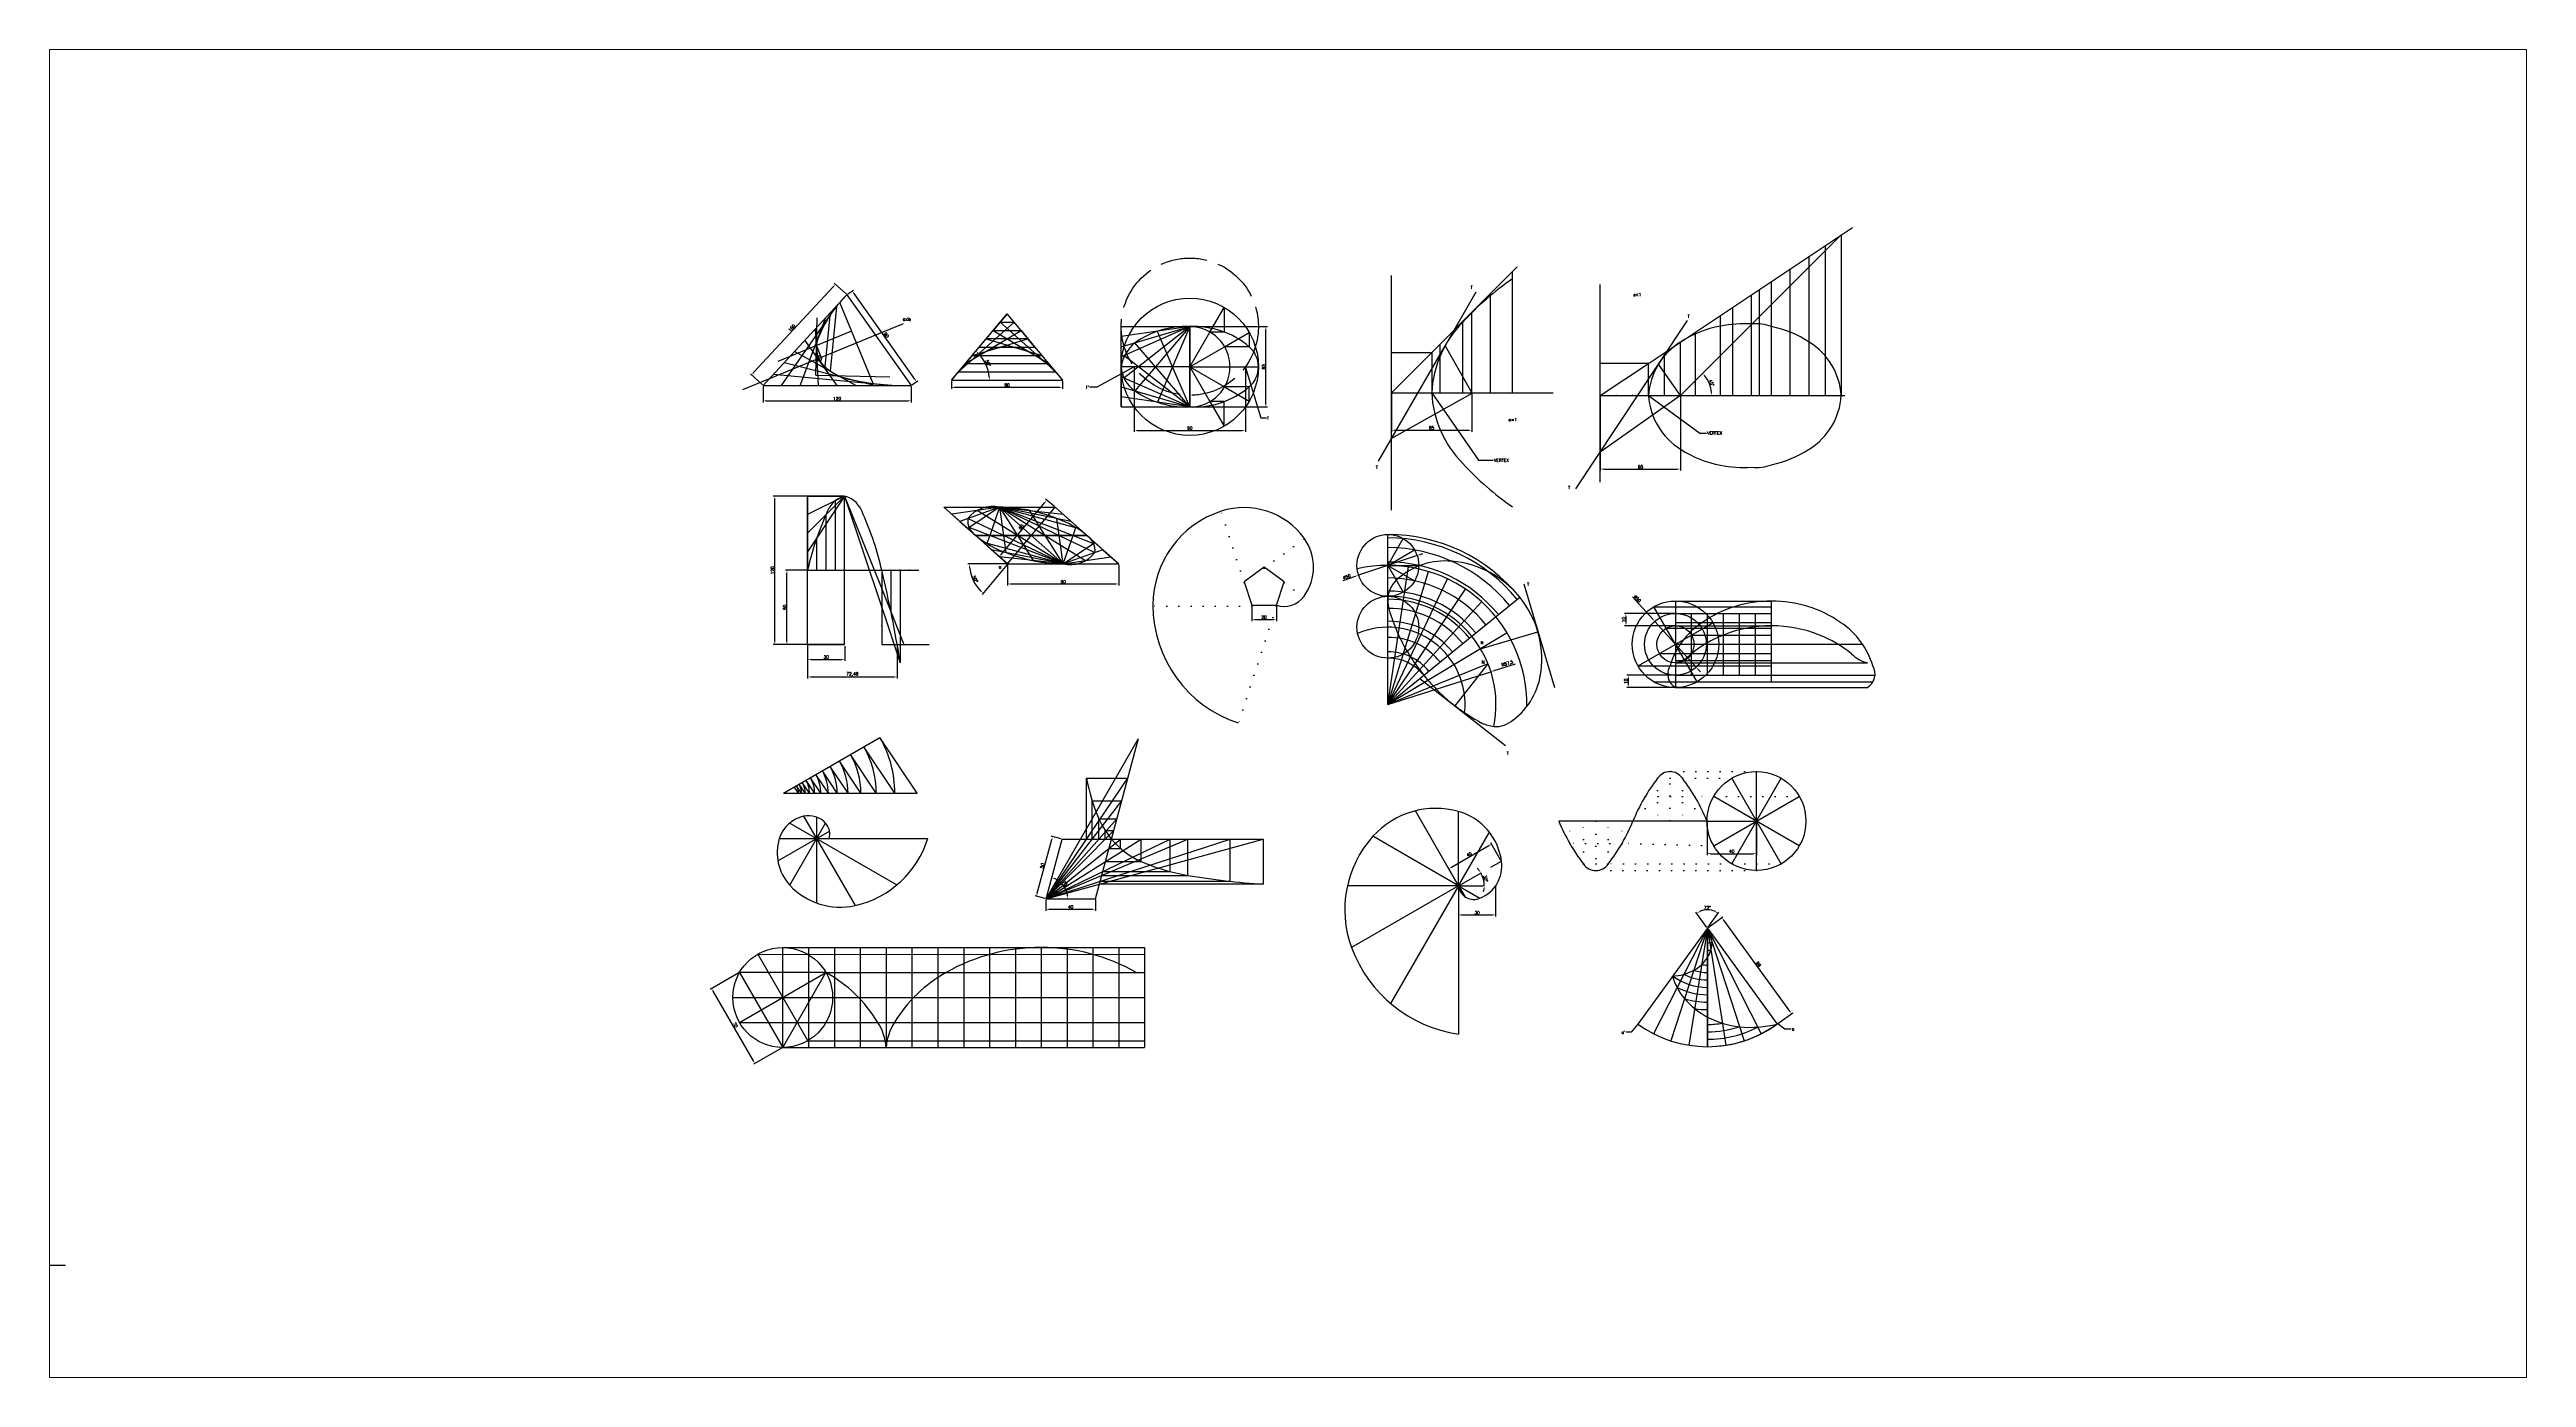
# Paper-space layout 'Layout2' of a CAD drawing. Header units: millimetres. Extents: x -279 to 848, y -127 to 477.
# The model-space entities are those that its viewports show. They can reach past a viewport. Long polylines and large blocks are cut down to what shows.
import ezdxf

# ---------------------------------------------------------------- set-up
doc = ezdxf.new("R2010")
doc.units = ezdxf.units.MM
for name, pattern in [('ACAD_ISO02W100', [15, 12, -3]), ('ACAD_ISO07W100', [3, 0, -3]), ('DASHED2', [9.525, 6.35, -3.175])]:
    doc.linetypes.add(name, pattern=pattern)
doc.styles.get("Standard").update_dxf_attribs({"font": 'txt.shx'})
doc.dimstyles.new('ISO-25', dxfattribs={"dimtxt": 2.5, "dimasz": 2.5, "dimexe": 1.25, "dimexo": 0.625, "dimtad": 1, "dimtxsty": 'Standard', "dimcen": 2.5, "dimadec": 0, "dimazin": 0, "dimtfac": 1, "dimtmove": 0, "dimatfit": 3, "dimfxl": 0, "dimarcsym": 0})

# ---------------------------------------------------------------- blocks, each defined once
blk = doc.blocks.new('*D328')
at = {"color": 0, "lineweight": -2}
for p, q in [((359.3, 755.5), (311.9, 739.6)), ((361.6, 756.3), (364, 757.1)), ((299.4, 735.4), (309.5, 738.8))]:
    blk.add_line(p, q, dxfattribs=at)
at = {"color": 0}
for points in [[(361.5, 756.7), (361.8, 755.9), (359.3, 755.5)], [(309.4, 739.2), (309.6, 738.4), (311.9, 739.6)]]:
    blk.add_solid(points, dxfattribs=at)
at = {"layer": 'Defpoints', "color": 0}
for p in [(359.3, 755.5), (311.9, 739.6)]:
    blk.add_point(p, dxfattribs=at)
at = {"color": 0, "insert": (302.4, 738.4), "char_height": 2.5, "attachment_point": 5, "rotation": 18.5428}
blk.add_mtext('∅50', dxfattribs=at)
blk = doc.blocks.new('*D329')
at = {"color": 0, "lineweight": -2}
for p, q in [((335.6, 635), (419, 661.5)), ((438.5, 667.7), (421.4, 662.3))]:
    blk.add_line(p, q, dxfattribs=at)
at = {"color": 0}
blk.add_solid([(421.2, 662.7), (421.5, 661.9), (419, 661.5)], dxfattribs=at)
at = {"layer": 'Defpoints', "color": 0}
for p in [(419, 661.5), (335.6, 635)]:
    blk.add_point(p, dxfattribs=at)
at = {"color": 0, "insert": (432.3, 667.9), "char_height": 2.5, "attachment_point": 5, "rotation": 17.6078}
blk.add_mtext('R87,5', dxfattribs=at)
blk = doc.blocks.new('*D330')
at = {"color": 0, "lineweight": -2}
for p, q in [((130.3, 907.6), (130.3, 855.5)), ((220.3, 907.6), (220.3, 855.5)), ((132.8, 856.7), (217.8, 856.7))]:
    blk.add_line(p, q, dxfattribs=at)
at = {"color": 0}
for points in [[(132.8, 857.1), (132.8, 856.3), (130.3, 856.7)], [(217.8, 857.1), (217.8, 856.3), (220.3, 856.7)]]:
    blk.add_solid(points, dxfattribs=at)
at = {"layer": 'Defpoints', "color": 0}
for p in [(130.3, 908.2), (220.3, 908.2), (220.3, 856.7)]:
    blk.add_point(p, dxfattribs=at)
at = {"color": 0, "insert": (175.3, 858.6), "char_height": 2.5, "attachment_point": 5}
blk.add_mtext('90', dxfattribs=at)
blk = doc.blocks.new('*D331')
at = {"color": 0, "lineweight": -2}
for p, q in [((22.6, 756.3), (58, 798.4)), ((65.9, 795.1), (58.6, 801.1)), ((27.3, 749.1), (20.1, 755.2))]:
    blk.add_line(p, q, dxfattribs=at)
at = {"color": 0}
for points in [[(57.7, 798.7), (58.3, 798.2), (59.6, 800.3)], [(22.3, 756.6), (22.9, 756), (21, 754.4)]]:
    blk.add_solid(points, dxfattribs=at)
at = {"layer": 'Defpoints', "color": 0}
for p in [(59.6, 800.3), (66.4, 794.7), (27.8, 748.7)]:
    blk.add_point(p, dxfattribs=at)
at = {"color": 0, "insert": (38.9, 778.6), "char_height": 2.5, "attachment_point": 5, "rotation": 50}
blk.add_mtext('60', dxfattribs=at)
blk = doc.blocks.new('*D332')
at = {"color": 0, "lineweight": -2}
for p, q in [((27.8, 748.1), (27.8, 731.2)), ((117.8, 748.1), (117.8, 731.2)), ((30.3, 732.5), (115.3, 732.5))]:
    blk.add_line(p, q, dxfattribs=at)
at = {"color": 0}
for points in [[(30.3, 732.9), (30.3, 732), (27.8, 732.5)], [(115.3, 732.9), (115.3, 732), (117.8, 732.5)]]:
    blk.add_solid(points, dxfattribs=at)
at = {"layer": 'Defpoints', "color": 0}
for p in [(27.8, 748.7), (117.8, 748.7), (117.8, 732.5)]:
    blk.add_point(p, dxfattribs=at)
at = {"color": 0, "insert": (72.8, 734.3), "char_height": 2.5, "attachment_point": 5}
blk.add_mtext('90', dxfattribs=at)
blk = doc.blocks.new('*D333')
at = {"color": 0, "lineweight": -2}
for p, q in [((27.2, 748.7), (-4.3, 748.7)), ((27.4, 748.2), (7.2, 724.1))]:
    blk.add_line(p, q, dxfattribs=at)
blk.add_arc((27.8, 748.7), 30.8, 184.6525, 225.3475, dxfattribs=at)
at = {"color": 0}
for points in [[(-3.3, 746.2), (-2.5, 746.2), (-3, 748.7)], [(6.4, 727.1), (5.9, 726.5), (8, 725.1)]]:
    blk.add_solid(points, dxfattribs=at)
at = {"layer": 'Defpoints', "color": 0}
for p in [(66.4, 794.7), (27.8, 748.7), (27.8, 748.7), (117.8, 748.7), (-1.7, 739.9)]:
    blk.add_point(p, dxfattribs=at)
at = {"color": 0, "insert": (1.6, 736.5), "char_height": 2.5, "attachment_point": 5, "rotation": 295}
blk.add_mtext('50°', dxfattribs=at)
blk = doc.blocks.new('*D334')
at = {"color": 0, "lineweight": -2}
for p, q in [((-134.6, 743.6), (-152, 743.6)), ((-150.7, 686.1), (-150.7, 741.1)), ((-134.6, 683.6), (-152, 683.6))]:
    blk.add_line(p, q, dxfattribs=at)
at = {"color": 0}
for points in [[(-151.2, 741.1), (-150.3, 741.1), (-150.7, 743.6)], [(-151.2, 686.1), (-150.3, 686.1), (-150.7, 683.6)]]:
    blk.add_solid(points, dxfattribs=at)
at = {"layer": 'Defpoints', "color": 0}
for p in [(-150.7, 743.6), (-134, 743.6), (-134, 683.6)]:
    blk.add_point(p, dxfattribs=at)
at = {"color": 0, "insert": (-152.6, 713.6), "char_height": 2.5, "attachment_point": 5, "rotation": 90}
blk.add_mtext('60', dxfattribs=at)
blk = doc.blocks.new('*D335')
at = {"color": 0, "lineweight": -2}
for p, q in [((-104.6, 803.6), (-161.8, 803.6)), ((-160.5, 686.1), (-160.5, 801.1)), ((-104.6, 683.6), (-161.8, 683.6))]:
    blk.add_line(p, q, dxfattribs=at)
at = {"color": 0}
for points in [[(-161, 801.1), (-160.1, 801.1), (-160.5, 803.6)], [(-161, 686.1), (-160.1, 686.1), (-160.5, 683.6)]]:
    blk.add_solid(points, dxfattribs=at)
at = {"layer": 'Defpoints', "color": 0}
for p in [(-160.5, 803.6), (-104, 803.6), (-104, 683.6)]:
    blk.add_point(p, dxfattribs=at)
at = {"color": 0, "insert": (-162.4, 743.6), "char_height": 2.5, "attachment_point": 5, "rotation": 90}
blk.add_mtext('120', dxfattribs=at)
blk = doc.blocks.new('*D336')
at = {"color": 0, "lineweight": -2}
for p, q in [((-134, 682.3), (-134, 670.3)), ((-104, 682.3), (-104, 670.3)), ((-131.5, 671.5), (-106.5, 671.5))]:
    blk.add_line(p, q, dxfattribs=at)
at = {"color": 0}
for points in [[(-131.5, 672), (-131.5, 671.1), (-134, 671.5)], [(-106.5, 672), (-106.5, 671.1), (-104, 671.5)]]:
    blk.add_solid(points, dxfattribs=at)
at = {"layer": 'Defpoints', "color": 0}
for p in [(-134, 683), (-104, 683), (-104, 671.5)]:
    blk.add_point(p, dxfattribs=at)
at = {"color": 0, "insert": (-119, 673.4), "char_height": 2.5, "attachment_point": 5}
blk.add_mtext('30', dxfattribs=at)
blk = doc.blocks.new('*D337')
at = {"color": 0, "lineweight": -2}
for p, q in [((-134, 683), (-134, 656.1)), ((-61.5, 683), (-61.5, 656.1)), ((-131.5, 657.3), (-64, 657.3))]:
    blk.add_line(p, q, dxfattribs=at)
at = {"color": 0}
for points in [[(-131.5, 657.7), (-131.5, 656.9), (-134, 657.3)], [(-64, 657.7), (-64, 656.9), (-61.5, 657.3)]]:
    blk.add_solid(points, dxfattribs=at)
at = {"layer": 'Defpoints', "color": 0}
for p in [(-134, 683.6), (-61.5, 683.6), (-61.5, 657.3)]:
    blk.add_point(p, dxfattribs=at)
at = {"color": 0, "insert": (-97.8, 659.4), "char_height": 2.5, "attachment_point": 5}
blk.add_mtext('72,48', dxfattribs=at)
blk = doc.blocks.new('*D338')
at = {"color": 0, "lineweight": -2}
for p, q in [((225.4, 714.6), (225.4, 702.5)), ((227.9, 703.7), (242.9, 703.7)), ((245.4, 714.6), (245.4, 702.5))]:
    blk.add_line(p, q, dxfattribs=at)
at = {"color": 0}
for points in [[(227.9, 704.1), (227.9, 703.3), (225.4, 703.7)], [(242.9, 704.1), (242.9, 703.3), (245.4, 703.7)]]:
    blk.add_solid(points, dxfattribs=at)
at = {"layer": 'Defpoints', "color": 0}
for p in [(225.4, 715.3), (245.4, 715.3), (245.4, 703.7)]:
    blk.add_point(p, dxfattribs=at)
at = {"color": 0, "insert": (235.4, 705.6), "char_height": 2.5, "attachment_point": 5}
blk.add_mtext('20', dxfattribs=at)
blk = doc.blocks.new('*D339')
at = {"color": 0, "lineweight": -2}
for p, q in [((-17.6, 896.7), (-17.6, 890.3)), ((-15.1, 891.6), (69.9, 891.6)), ((72.4, 896.7), (72.4, 890.3))]:
    blk.add_line(p, q, dxfattribs=at)
at = {"color": 0}
for points in [[(-15.1, 892), (-15.1, 891.1), (-17.6, 891.6)], [(69.9, 892), (69.9, 891.1), (72.4, 891.6)]]:
    blk.add_solid(points, dxfattribs=at)
at = {"layer": 'Defpoints', "color": 0}
for p in [(-17.6, 897.3), (72.4, 897.3), (72.4, 891.6)]:
    blk.add_point(p, dxfattribs=at)
at = {"color": 0, "insert": (27.4, 893.4), "char_height": 2.5, "attachment_point": 5}
blk.add_mtext('90', dxfattribs=at)
blk = doc.blocks.new('*D340')
at = {"color": 0, "lineweight": -2}
blk.add_arc((-17.6, 897.3), 30.7, 4.6607, 45.3393, dxfattribs=at)
at = {"color": 0}
for points in [[(3.8, 918.9), (4.3, 919.5), (2.2, 920.9)], [(13.5, 899.9), (12.7, 899.8), (13.2, 897.3)]]:
    blk.add_solid(points, dxfattribs=at)
at = {"layer": 'Defpoints', "color": 0}
for p in [(4.9, 924.2), (-6.3, 910.8), (11.9, 906.2), (-17.6, 897.3), (72.4, 897.3)]:
    blk.add_point(p, dxfattribs=at)
at = {"color": 0, "insert": (12, 911.1), "char_height": 2.5, "attachment_point": 5, "rotation": 295}
blk.add_mtext('50°', dxfattribs=at)
blk = doc.blocks.new('*D341')
at = {"color": 0, "lineweight": -2}
for p, q in [((-177.7, 903.5), (-113.1, 973.2)), ((-102.6, 966.9), (-112.4, 975.9)), ((-170.6, 893.5), (-180.3, 902.5))]:
    blk.add_line(p, q, dxfattribs=at)
at = {"color": 0}
for points in [[(-113.4, 973.5), (-112.8, 972.9), (-111.4, 975.1)], [(-178, 903.8), (-177.3, 903.2), (-179.4, 901.7)]]:
    blk.add_solid(points, dxfattribs=at)
at = {"layer": 'Defpoints', "color": 0}
for p in [(-111.4, 975.1), (-102.2, 966.5), (-170.1, 893.1)]:
    blk.add_point(p, dxfattribs=at)
at = {"color": 0, "insert": (-146.8, 939.6), "char_height": 2.5, "attachment_point": 5, "rotation": 47.2214}
blk.add_mtext('100', dxfattribs=at)
blk = doc.blocks.new('*D342')
at = {"color": 0, "lineweight": -2}
for p, q in [((-170.1, 892.5), (-170.1, 879.4)), ((-50.1, 892.5), (-50.1, 879.4)), ((-167.6, 880.7), (-52.6, 880.7))]:
    blk.add_line(p, q, dxfattribs=at)
at = {"color": 0}
for points in [[(-167.6, 881.1), (-167.6, 880.2), (-170.1, 880.7)], [(-52.6, 881.1), (-52.6, 880.2), (-50.1, 880.7)]]:
    blk.add_solid(points, dxfattribs=at)
at = {"layer": 'Defpoints', "color": 0}
for p in [(-170.1, 893.1), (-50.1, 893.1), (-50.1, 880.7)]:
    blk.add_point(p, dxfattribs=at)
at = {"color": 0, "insert": (-110.1, 882.5), "char_height": 2.5, "attachment_point": 5}
blk.add_mtext('120', dxfattribs=at)
blk = doc.blocks.new('*D343')
at = {"color": 0, "lineweight": -2}
for p, q in [((-101.7, 966.9), (-96.9, 970.3)), ((-47.2, 898.2), (-96.4, 967.5)), ((-49.6, 893.5), (-44.8, 896.9))]:
    blk.add_line(p, q, dxfattribs=at)
at = {"color": 0}
for points in [[(-96.1, 967.7), (-96.8, 967.3), (-97.9, 969.5)], [(-46.9, 898.4), (-47.6, 897.9), (-45.8, 896.1)]]:
    blk.add_solid(points, dxfattribs=at)
at = {"layer": 'Defpoints', "color": 0}
for p in [(-102.2, 966.5), (-97.9, 969.5), (-50.1, 893.1)]:
    blk.add_point(p, dxfattribs=at)
at = {"color": 0, "insert": (-70.3, 933.9), "char_height": 2.5, "attachment_point": 5, "rotation": 305.3594}
blk.add_mtext('90', dxfattribs=at)
blk = doc.blocks.new('*D344')
at = {"color": 0, "lineweight": -2}
for p, q in [((175.9, 940.7), (238.1, 940.7)), ((236.8, 878.2), (236.8, 938.2)), ((175.9, 875.7), (238.1, 875.7))]:
    blk.add_line(p, q, dxfattribs=at)
at = {"color": 0}
for points in [[(236.4, 938.2), (237.3, 938.2), (236.8, 940.7)], [(236.4, 878.2), (237.3, 878.2), (236.8, 875.7)]]:
    blk.add_solid(points, dxfattribs=at)
at = {"layer": 'Defpoints', "color": 0}
for p in [(175.3, 940.7), (236.8, 940.7), (175.3, 875.7)]:
    blk.add_point(p, dxfattribs=at)
at = {"color": 0, "insert": (235, 908.2), "char_height": 2.5, "attachment_point": 5, "rotation": 90}
blk.add_mtext('65', dxfattribs=at)
blk = doc.blocks.new('*D347')
at = {"color": 0, "lineweight": -2}
for p, q in [((567.7, 658.7), (528.9, 658.7)), ((567.7, 648.7), (528.9, 648.7)), ((530.1, 656.2), (530.1, 651.2))]:
    blk.add_line(p, q, dxfattribs=at)
at = {"color": 0}
for points in [[(529.7, 656.2), (530.5, 656.2), (530.1, 658.7)], [(529.7, 651.2), (530.5, 651.2), (530.1, 648.7)]]:
    blk.add_solid(points, dxfattribs=at)
at = {"layer": 'Defpoints', "color": 0}
for p in [(530.1, 648.7), (568.3, 658.7), (568.3, 648.7)]:
    blk.add_point(p, dxfattribs=at)
at = {"color": 0, "insert": (528.2, 653.7), "char_height": 2.5, "attachment_point": 5, "rotation": 90}
blk.add_mtext('10', dxfattribs=at)
blk = doc.blocks.new('*D348')
at = {"color": 0, "lineweight": -2}
for p, q in [((533.6, 722), (549.9, 704.1)), ((585.1, 665.2), (551.6, 702.2)), ((586.8, 663.3), (588.5, 661.4))]:
    blk.add_line(p, q, dxfattribs=at)
at = {"color": 0}
for points in [[(550.2, 704.3), (549.6, 703.8), (551.6, 702.2)], [(587.1, 663.6), (586.5, 663), (585.1, 665.2)]]:
    blk.add_solid(points, dxfattribs=at)
at = {"layer": 'Defpoints', "color": 0}
for p in [(551.6, 702.2), (585.1, 665.2)]:
    blk.add_point(p, dxfattribs=at)
at = {"color": 0, "insert": (537.5, 720.5), "char_height": 2.5, "attachment_point": 5, "rotation": 312.171}
blk.add_mtext('∅50', dxfattribs=at)
blk = doc.blocks.new('*D349')
at = {"color": 0, "lineweight": -2}
for p, q in [((567.7, 708.7), (527, 708.7)), ((528.2, 706.2), (528.2, 701.2)), ((567.7, 698.7), (527, 698.7))]:
    blk.add_line(p, q, dxfattribs=at)
at = {"color": 0}
for points in [[(527.8, 706.2), (528.6, 706.2), (528.2, 708.7)], [(527.8, 701.2), (528.6, 701.2), (528.2, 698.7)]]:
    blk.add_solid(points, dxfattribs=at)
at = {"layer": 'Defpoints', "color": 0}
for p in [(568.3, 708.7), (528.2, 698.7), (568.3, 698.7)]:
    blk.add_point(p, dxfattribs=at)
at = {"color": 0, "insert": (526.4, 703.7), "char_height": 2.5, "attachment_point": 5, "rotation": 90}
blk.add_mtext('10', dxfattribs=at)
blk = doc.blocks.new('*D366')
at = {"color": 0, "lineweight": -2}
for p, q in [((338.5, 886.5), (338.5, 855.7)), ((403.5, 886.5), (403.5, 855.7)), ((341, 856.9), (401, 856.9))]:
    blk.add_line(p, q, dxfattribs=at)
at = {"color": 0}
for points in [[(341, 857.3), (341, 856.5), (338.5, 856.9)], [(401, 857.3), (401, 856.5), (403.5, 856.9)]]:
    blk.add_solid(points, dxfattribs=at)
at = {"layer": 'Defpoints', "color": 0}
for p in [(338.5, 887.2), (403.5, 887.2), (403.5, 856.9)]:
    blk.add_point(p, dxfattribs=at)
at = {"color": 0, "insert": (371, 858.8), "char_height": 2.5, "attachment_point": 5}
blk.add_mtext('65', dxfattribs=at)
blk = doc.blocks.new('*D367')
at = {"color": 0, "lineweight": -2}
for p, q in [((507.5, 884.3), (507.5, 824.3)), ((572.5, 884.3), (572.5, 824.3)), ((510, 825.5), (570, 825.5))]:
    blk.add_line(p, q, dxfattribs=at)
at = {"color": 0}
for points in [[(510, 825.9), (510, 825.1), (507.5, 825.5)], [(570, 825.9), (570, 825.1), (572.5, 825.5)]]:
    blk.add_solid(points, dxfattribs=at)
at = {"layer": 'Defpoints', "color": 0}
for p in [(507.5, 884.9), (572.5, 884.9), (572.5, 825.5)]:
    blk.add_point(p, dxfattribs=at)
at = {"color": 0, "insert": (540, 827.4), "char_height": 2.5, "attachment_point": 5}
blk.add_mtext('65', dxfattribs=at)
blk = doc.blocks.new('*D368')
at = {"color": 0, "lineweight": -2}
blk.add_arc((572.5, 884.9), 25.2, 5.6817, 39.3183, dxfattribs=at)
at = {"color": 0}
for points in [[(591.7, 900.6), (592.3, 901.2), (590.3, 902.7)], [(598, 887.4), (597.2, 887.4), (597.7, 884.9)]]:
    blk.add_solid(points, dxfattribs=at)
at = {"layer": 'Defpoints', "color": 0}
for p in [(702.5, 1014.9), (572.5, 884.9), (572.5, 884.9), (596.8, 891.4), (705.4, 884.9)]:
    blk.add_point(p, dxfattribs=at)
at = {"color": 0, "insert": (597.5, 895.3), "char_height": 2.5, "attachment_point": 5, "rotation": 292.5}
blk.add_mtext('45°', dxfattribs=at)
blk = doc.blocks.new('*D371')
at = {"color": 0, "lineweight": -2}
for p, q in [((-189.7, 417.9), (-212.8, 404.5)), ((-177.9, 346.7), (-210.5, 403)), ((-154.7, 357.2), (-177.8, 343.9))]:
    blk.add_line(p, q, dxfattribs=at)
at = {"color": 0}
for points in [[(-210.1, 403.2), (-210.8, 402.8), (-211.7, 405.2)], [(-177.6, 346.9), (-178.3, 346.5), (-176.7, 344.5)]]:
    blk.add_solid(points, dxfattribs=at)
at = {"layer": 'Defpoints', "color": 0}
for p in [(-211.7, 405.2), (-189.2, 418.2), (-154.1, 357.6)]:
    blk.add_point(p, dxfattribs=at)
at = {"color": 0, "insert": (-192.6, 375.8), "char_height": 2.5, "attachment_point": 5, "rotation": 300.007}
blk.add_mtext('70', dxfattribs=at)
blk = doc.blocks.new('*D375')
at = {"color": 0, "lineweight": -2}
for p, q in [((593.8, 454.7), (584.8, 467)), ((594.6, 454.7), (603.5, 467))]:
    blk.add_line(p, q, dxfattribs=at)
blk.add_arc((594.2, 454.2), 14.7, 63.7831, 116.2169, dxfattribs=at)
at = {"color": 0}
for points in [[(587.9, 467), (587.5, 467.7), (585.6, 466)], [(600.9, 467.7), (600.5, 467), (602.8, 466)]]:
    blk.add_solid(points, dxfattribs=at)
at = {"layer": 'Defpoints', "color": 0}
for p in [(597.2, 468.5), (594.2, 454.2), (594.2, 454.2), (537.8, 376.5), (650.6, 376.5)]:
    blk.add_point(p, dxfattribs=at)
at = {"color": 0, "insert": (594.2, 470.7), "char_height": 2.5, "attachment_point": 5}
blk.add_mtext('72°', dxfattribs=at)
blk = doc.blocks.new('*D376')
at = {"color": 0, "lineweight": -2}
for p, q in [((594.7, 454.5), (606.8, 463.3)), ((607.3, 460.6), (660.7, 386.9)), ((651.1, 376.9), (663.2, 385.6))]:
    blk.add_line(p, q, dxfattribs=at)
at = {"color": 0}
for points in [[(607.6, 460.8), (606.9, 460.3), (605.8, 462.6)], [(661.1, 387.2), (660.4, 386.7), (662.2, 384.9)]]:
    blk.add_solid(points, dxfattribs=at)
at = {"layer": 'Defpoints', "color": 0}
for p in [(594.2, 454.2), (662.2, 384.9), (650.6, 376.5)]:
    blk.add_point(p, dxfattribs=at)
at = {"color": 0, "insert": (635.5, 424.8), "char_height": 2.5, "attachment_point": 5, "rotation": 306}
blk.add_mtext('96', dxfattribs=at)
blk = doc.blocks.new('*D379')
at = {"color": 0, "lineweight": -2}
for p, q in [((593.9, 540), (593.9, 513)), ((633.9, 540), (633.9, 513)), ((596.4, 514.3), (631.4, 514.3))]:
    blk.add_line(p, q, dxfattribs=at)
at = {"color": 0}
for points in [[(596.4, 514.7), (596.4, 513.9), (593.9, 514.3)], [(631.4, 514.7), (631.4, 513.9), (633.9, 514.3)]]:
    blk.add_solid(points, dxfattribs=at)
at = {"layer": 'Defpoints', "color": 0}
for p in [(593.9, 540.7), (633.9, 540.7), (633.9, 514.3)]:
    blk.add_point(p, dxfattribs=at)
at = {"color": 0, "insert": (613.9, 516.2), "char_height": 2.5, "attachment_point": 5}
blk.add_mtext('40', dxfattribs=at)
blk = doc.blocks.new('*D384')
at = {"color": 0, "lineweight": -2}
for p, q in [((427.1, 508.9), (418.9, 523.2)), ((392.5, 488.9), (384.3, 503.2)), ((387, 503.3), (417.4, 520.8))]:
    blk.add_line(p, q, dxfattribs=at)
at = {"color": 0}
for points in [[(417.1, 521.2), (417.6, 520.5), (419.5, 522.1)], [(386.8, 503.7), (387.3, 503), (384.9, 502.1)]]:
    blk.add_solid(points, dxfattribs=at)
at = {"layer": 'Defpoints', "color": 0}
for p in [(419.5, 522.1), (427.5, 508.3), (392.8, 488.3)]:
    blk.add_point(p, dxfattribs=at)
at = {"color": 0, "insert": (401.3, 513.7), "char_height": 2.5, "attachment_point": 5, "rotation": 30}
blk.add_mtext('40', dxfattribs=at)
blk = doc.blocks.new('*D385')
at = {"color": 0, "lineweight": -2}
for p, q in [((392.8, 487.7), (392.8, 463.5)), ((422.8, 487.7), (422.8, 463.5)), ((395.3, 464.8), (420.3, 464.8))]:
    blk.add_line(p, q, dxfattribs=at)
at = {"color": 0}
for points in [[(395.3, 465.2), (395.3, 464.3), (392.8, 464.8)], [(420.3, 465.2), (420.3, 464.3), (422.8, 464.8)]]:
    blk.add_solid(points, dxfattribs=at)
at = {"layer": 'Defpoints', "color": 0}
for p in [(392.8, 488.3), (422.8, 488.3), (422.8, 464.8)]:
    blk.add_point(p, dxfattribs=at)
at = {"color": 0, "insert": (407.8, 466.6), "char_height": 2.5, "attachment_point": 5}
blk.add_mtext('30', dxfattribs=at)
blk = doc.blocks.new('*D386')
at = {"color": 0, "lineweight": -2}
for start, end in [(36.8961, 43.7923), (0, 30), (346.2077, 353.1039)]:
    blk.add_arc((392.8, 488.3), 20.8, start, end, dxfattribs=at)
at = {"color": 0}
for points in [[(409.8, 501), (409.1, 500.6), (410.8, 498.7)], [(413, 485.9), (413.9, 485.8), (413.6, 488.3)]]:
    blk.add_solid(points, dxfattribs=at)
at = {"layer": 'Defpoints', "color": 0}
for p in [(427.5, 508.3), (392.8, 488.3), (392.8, 488.3), (413.3, 491.9), (422.8, 488.3)]:
    blk.add_point(p, dxfattribs=at)
at = {"color": 0, "insert": (414.7, 494.2), "char_height": 2.5, "attachment_point": 5, "rotation": 285}
blk.add_mtext('30°', dxfattribs=at)
blk = doc.blocks.new('*D391')
at = {"color": 0, "lineweight": -2}
blk.add_arc((58.9, 477.8), 17.7, 8.0983, 66.9017, dxfattribs=at)
at = {"color": 0}
for points in [[(65.7, 493.7), (66, 494.5), (63.5, 494.9)], [(76.9, 480.3), (76, 480.3), (76.6, 477.8)]]:
    blk.add_solid(points, dxfattribs=at)
at = {"layer": 'Defpoints', "color": 0}
for p in [(71.9, 526.1), (75, 485.3), (58.9, 477.8), (58.9, 477.8), (98.9, 477.8)]:
    blk.add_point(p, dxfattribs=at)
at = {"color": 0, "insert": (74.5, 489.7), "char_height": 2.5, "attachment_point": 5, "rotation": 307.5}
blk.add_mtext('75°', dxfattribs=at)
blk = doc.blocks.new('*D392')
at = {"color": 0, "lineweight": -2}
for p, q in [((58.9, 477.2), (58.9, 468.1)), ((61.4, 469.3), (96.4, 469.3)), ((98.9, 477.2), (98.9, 468.1))]:
    blk.add_line(p, q, dxfattribs=at)
at = {"color": 0}
for points in [[(61.4, 469.8), (61.4, 468.9), (58.9, 469.3)], [(96.4, 469.8), (96.4, 468.9), (98.9, 469.3)]]:
    blk.add_solid(points, dxfattribs=at)
at = {"layer": 'Defpoints', "color": 0}
for p in [(58.9, 477.8), (98.9, 477.8), (98.9, 469.3)]:
    blk.add_point(p, dxfattribs=at)
at = {"color": 0, "insert": (78.9, 471.2), "char_height": 2.5, "attachment_point": 5}
blk.add_mtext('40', dxfattribs=at)
blk = doc.blocks.new('*D393')
at = {"color": 0, "lineweight": -2}
for p, q in [((51.9, 482.3), (63.6, 525.7)), ((71.3, 526.2), (63, 528.5)), ((58.3, 477.9), (50.1, 480.2))]:
    blk.add_line(p, q, dxfattribs=at)
at = {"color": 0}
for points in [[(63.2, 525.8), (64, 525.6), (64.2, 528.1)], [(51.5, 482.4), (52.3, 482.1), (51.3, 479.8)]]:
    blk.add_solid(points, dxfattribs=at)
at = {"layer": 'Defpoints', "color": 0}
for p in [(64.2, 528.1), (71.9, 526.1), (58.9, 477.8)]:
    blk.add_point(p, dxfattribs=at)
at = {"color": 0, "insert": (55.9, 504.5), "char_height": 2.5, "attachment_point": 5, "rotation": 75}
blk.add_mtext('50', dxfattribs=at)

msp = doc.modelspace()

# ---------------------------------------------------------------- linework, layer by layer
at = {"color": 4}
for p, q in [((546.471, 910.894), (711.611, 1021.003)), ((689.626, 884.891), (689.626, 1006.345)), ((702.526, 1014.946), (702.526, 884.891)), ((338.545, 887.174), (440.325, 988.953)), ((436.502, 887.174), (436.502, 985.131)), ((661.109, 884.891), (661.109, 987.331)), ((676.634, 884.891), (676.634, 997.682)), ((418.699, 887.174), (418.699, 967.327)), ((629.863, 884.891), (629.863, 966.497)), ((636.258, 884.891), (636.258, 970.761)), ((646.111, 884.891), (646.111, 977.33)), ((-155.093, 893.093), (-110.666, 957.316)), ((-140.093, 893.093), (-119.155, 948.141)), ((-81.041, 894.724), (-107.933, 960.27)), ((-17.562, 897.349), (27.438, 950.977)), ((4.938, 924.163), (27.438, 950.977)), ((27.438, 950.977), (16.188, 937.57)), ((16.188, 937.57), (21.813, 944.274)), ((21.813, 944.274), (33.063, 944.274)), ((72.438, 897.349), (27.438, 950.977)), ((203.053, 956.285), (203.053, 936.358)), ((396.254, 887.174), (396.254, 944.883)), ((403.545, 887.174), (403.545, 952.174)), ((604.686, 884.891), (604.686, 949.71)), ((614.752, 884.891), (614.752, 956.422)), ((-110.093, 893.093), (-136.135, 929.792)), ((-125.093, 893.093), (-127.645, 938.967)), ((-127.057, 914.134), (-126.797, 925.296)), ((-93.754, 928.623), (-93.754, 928.623)), ((-17.562, 897.349), (4.938, 924.163)), ((-6.312, 910.756), (4.938, 924.163)), ((4.938, 924.163), (49.938, 924.163)), ((10.563, 930.867), (16.188, 937.57)), ((44.313, 930.867), (10.563, 930.867)), ((16.188, 937.57), (38.688, 937.57)), ((38.688, 937.57), (49.938, 924.163)), ((49.938, 924.163), (44.313, 930.867)), ((119.79, 940.712), (175.299, 940.712)), ((119.79, 908.212), (119.79, 940.712)), ((119.79, 924.462), (119.79, 940.712)), ((119.79, 908.212), (119.79, 924.462)), ((203.053, 936.358), (191.549, 936.358)), ((223.371, 924.462), (203.445, 924.462)), ((223.371, 935.967), (223.371, 924.462)), ((377.953, 887.174), (377.953, 926.582)), ((572.471, 884.891), (572.471, 928.23)), ((584.547, 884.891), (584.547, 936.282)), ((-161.603, 902.267), (-65.093, 893.093)), ((-80.093, 893.093), (-153.114, 911.442)), ((-95.093, 893.093), (-144.624, 920.617)), ((-17.562, 897.349), (-6.312, 910.756)), ((-17.562, 897.349), (-11.937, 904.052)), ((-11.937, 904.052), (66.813, 904.052)), ((-6.312, 910.756), (-0.687, 917.459)), ((-6.312, 910.756), (61.188, 910.756)), ((-0.687, 917.459), (55.563, 917.459)), ((130.299, 908.212), (119.79, 908.212)), ((119.79, 891.962), (119.79, 908.212)), ((119.79, 908.212), (119.79, 875.712)), ((220.299, 908.212), (230.808, 908.212)), ((338.545, 919.674), (371.045, 919.674)), ((371.045, 919.674), (371.045, 887.174)), ((507.471, 884.891), (546.471, 910.894)), ((546.471, 910.894), (507.471, 910.894)), ((546.471, 884.894), (546.471, 910.894)), ((559.471, 884.896), (559.471, 919.562)), ((-17.562, 897.349), (72.438, 897.349)), ((119.79, 875.712), (119.79, 891.962)), ((223.371, 891.962), (203.445, 891.962)), ((223.371, 880.458), (223.371, 891.962)), ((338.545, 887.174), (371.045, 887.174)), ((371.045, 887.174), (403.545, 887.174)), ((403.545, 887.174), (469.458, 887.174)), ((572.471, 884.891), (705.369, 884.891)), ((119.79, 875.712), (175.299, 875.712)), ((203.053, 880.067), (191.549, 880.067)), ((203.053, 860.14), (203.053, 880.067)), ((-134.025, 803.599), (-104.025, 803.599)), ((-104.025, 803.599), (-134.025, 788.599)), ((-104.025, 803.599), (-134.025, 773.599)), ((-104.025, 803.599), (-134.025, 758.599)), ((-134.025, 803.599), (-134.025, 773.599)), ((-134.025, 743.599), (-134.025, 803.599)), ((-134.025, 743.599), (-134.025, 803.599)), ((-119.025, 743.599), (-119.025, 788.599)), ((-111.525, 743.599), (-111.525, 799.849)), ((-23.641, 794.655), (66.359, 794.655)), ((27.792, 748.692), (-23.641, 794.655)), ((-23.641, 794.655), (-10.782, 783.164)), ((2.076, 771.674), (-23.641, 794.655)), ((-10.782, 783.164), (2.076, 771.674)), ((13.053, 794.655), (21.359, 794.655)), ((21.359, 794.655), (72.792, 748.692)), ((117.792, 748.692), (66.359, 794.655)), ((66.359, 794.655), (92.076, 771.674)), ((79.218, 783.164), (66.359, 794.655)), ((66.359, 794.655), (66.359, 794.655)), ((92.076, 771.674), (79.218, 783.164)), ((-134.025, 773.599), (-134.025, 743.599)), ((-126.525, 743.599), (-126.525, 769.849)), ((2.076, 771.674), (47.076, 771.674)), ((2.076, 771.674), (92.076, 771.674)), ((14.934, 760.183), (2.076, 771.674)), ((2.076, 771.674), (27.792, 748.692)), ((24.576, 771.674), (2.076, 771.674)), ((47.076, 771.674), (24.576, 771.674)), ((47.076, 771.674), (92.076, 771.674)), ((69.576, 771.674), (47.076, 771.674)), ((92.076, 771.674), (69.576, 771.674)), ((92.076, 771.674), (104.934, 760.183)), ((117.792, 748.692), (92.076, 771.674)), ((335.573, 635.029), (335.573, 772.529)), ((335.573, 747.529), (348.073, 769.18)), ((-134.025, 743.599), (-104.025, 743.599)), ((-134.025, 743.599), (-119.025, 743.599)), ((-119.025, 743.599), (-104.025, 743.599)), ((-104.025, 743.599), (-74.025, 743.599)), ((-74.025, 743.599), (-74.025, 683.599)), ((-74.025, 743.599), (-44.025, 743.599)), ((27.792, 748.692), (14.934, 760.183)), ((104.934, 760.183), (117.792, 748.692)), ((117.792, 748.692), (117.792, 748.692)), ((335.573, 747.529), (357.224, 760.029)), ((335.573, 747.529), (360.573, 747.529)), ((335.573, 747.529), (348.073, 725.878)), ((335.573, 747.529), (357.224, 735.029)), ((348.479, 721.572), (352.166, 746.299)), ((361.102, 718.722), (368.396, 742.634)), ((373.167, 714.041), (383.908, 736.616)), ((384.409, 707.633), (398.363, 728.376)), ((403.467, 690.225), (442.264, 721.766)), ((335.573, 635.029), (348.479, 721.572)), ((335.573, 635.029), (361.102, 718.722)), ((335.573, 635.029), (373.167, 714.041)), ((335.573, 635.029), (384.409, 707.633)), ((394.584, 699.636), (411.444, 718.095)), ((585.842, 653.372), (550.842, 713.994)), ((550.842, 713.994), (645.988, 713.994)), ((568.342, 718.683), (568.342, 648.683)), ((568.342, 718.683), (645.988, 718.683)), ((568.342, 708.683), (645.988, 708.683)), ((581.283, 658.683), (581.283, 708.683)), ((594.224, 658.683), (594.224, 708.683)), ((607.165, 658.683), (607.165, 708.683)), ((620.106, 658.683), (620.106, 708.683)), ((633.047, 658.683), (633.047, 708.683)), ((645.988, 653.372), (645.988, 718.683)), ((-74.025, 683.599), (-35.558, 683.599)), ((335.573, 635.029), (394.584, 699.636)), ((335.573, 635.029), (403.467, 690.225)), ((538.031, 666.183), (598.653, 701.183)), ((645.988, 701.183), (568.342, 701.183)), ((568.342, 683.683), (593.342, 683.683)), ((538.031, 666.183), (645.988, 666.183)), ((550.842, 653.372), (728.193, 653.372)), ((568.342, 648.683), (723.634, 648.683)), ((98.932, 477.788), (133.663, 607.404)), ((91.682, 526.084), (91.682, 575.314)), ((91.682, 575.314), (125.064, 575.314)), ((613.893, 506.02), (653.893, 575.302)), ((653.893, 506.02), (613.893, 575.302)), ((633.893, 500.661), (633.893, 580.661)), ((-137.223, 544.599), (-95.507, 472.345)), ((-126.757, 543.914), (-126.757, 474.389)), ((96.252, 526.084), (96.252, 557.029)), ((96.252, 557.029), (120.165, 557.029)), ((101.682, 542.596), (116.297, 542.596)), ((101.682, 526.084), (101.682, 542.596)), ((392.819, 488.336), (357.819, 548.957)), ((392.819, 488.336), (392.819, 548.336)), ((668.534, 520.661), (599.252, 560.661)), ((599.252, 520.661), (668.534, 560.661)), ((-158.08, 508.387), (-116.267, 532.528)), ((-156.898, 526.472), (-36.757, 526.472)), ((-148.509, 539.031), (-61.805, 488.972)), ((-148.459, 488.884), (-119.489, 539.06)), ((71.873, 526.084), (234.718, 526.084)), ((106.83, 526.084), (106.83, 533.051)), ((106.83, 533.051), (113.74, 533.051)), ((119.314, 518.509), (119.314, 526.084)), ((135.952, 507.936), (135.952, 526.084)), ((159.422, 499.854), (159.422, 526.084)), ((173.683, 496.763), (173.683, 526.084)), ((207.849, 491.995), (207.849, 526.084)), ((234.718, 526.084), (234.718, 489.651)), ((392.819, 488.336), (323.537, 528.336)), ((392.819, 488.336), (417.819, 531.637)), ((107.01, 507.936), (135.952, 507.936)), ((109.843, 518.509), (119.314, 518.509)), ((234.718, 489.651), (102.111, 489.651)), ((102.739, 491.995), (207.849, 491.995)), ((104.016, 496.763), (173.683, 496.763)), ((104.845, 499.854), (159.422, 499.854)), ((392.819, 488.336), (302.819, 488.336)), ((392.819, 488.336), (306.216, 438.336)), ((392.819, 488.336), (337.819, 393.073)), ((392.819, 488.336), (392.819, 368.336)), ((392.819, 488.336), (410.139, 478.336)), ((392.819, 488.336), (397.819, 479.675)), ((594.195, 454.157), (550.611, 368.62)), ((594.195, 454.157), (564.529, 362.855)), ((594.195, 454.157), (579.177, 359.339)), ((594.195, 454.157), (637.778, 368.62)), ((594.195, 406.157), (594.195, 454.157)), ((594.195, 454.157), (609.212, 359.339)), ((594.195, 454.157), (623.86, 362.855)), ((594.195, 454.157), (594.195, 430.157)), ((594.195, 442.157), (594.195, 454.157)), ((594.195, 430.157), (594.195, 442.157)), ((-174.362, 432.968), (138.727, 432.777)), ((-174.362, 432.968), (-133.947, 362.968)), ((-154.154, 438.383), (138.727, 438.383)), ((-154.154, 357.554), (-154.154, 438.383)), ((594.195, 430.157), (594.195, 406.157)), ((594.195, 418.157), (594.195, 430.157)), ((-189.154, 377.761), (-119.154, 418.175)), ((-119.154, 418.175), (138.727, 418.175)), ((66.423, 418.175), (66.423, 418.175)), ((594.195, 406.157), (594.195, 418.157)), ((594.195, 358.157), (594.195, 406.157)), ((594.195, 394.157), (594.195, 406.157)), ((594.195, 406.157), (594.195, 382.157)), ((-154.154, 397.968), (-113.74, 397.968)), ((594.195, 382.157), (594.195, 394.157)), ((594.195, 370.157), (594.195, 382.157)), ((594.195, 382.157), (594.195, 358.157)), ((-189.154, 377.761), (138.727, 377.761)), ((-133.947, 362.968), (138.727, 362.968)), ((594.195, 358.157), (594.195, 370.157)), ((-154.154, 357.554), (138.727, 357.554)), ((-791.546, 181.367), (-734.486, 181.367))]:
    msp.add_line(p, q, dxfattribs=at)
at = {"color": 1}
for p, q in [((572.471, 884.891), (702.526, 1014.946)), ((-127.35, 901.562), (-126.27, 947.928)), ((-119.859, 908.132), (-115.874, 949.787)), ((-110.666, 956.998), (-115.661, 904.78)), ((-11.937, 904.052), (33.063, 944.274)), ((21.813, 944.274), (66.813, 904.052)), ((191.549, 936.358), (203.053, 956.285)), ((-98.369, 936.959), (-157.988, 912.499)), ((-126.797, 925.296), (-122.967, 915.812)), ((-6.312, 910.756), (38.688, 937.57)), ((-0.687, 917.459), (44.313, 930.867)), ((4.938, 924.163), (49.938, 924.163)), ((10.563, 930.867), (55.563, 917.459)), ((16.188, 937.57), (61.188, 910.756)), ((175.299, 940.712), (119.79, 932.587)), ((119.79, 924.462), (175.299, 940.712)), ((175.299, 940.712), (119.79, 916.337)), ((147.544, 908.212), (130.892, 927.712)), ((175.299, 940.712), (133.667, 908.212)), ((175.299, 940.712), (147.544, 908.212)), ((161.422, 908.212), (149.177, 936.889)), ((175.299, 940.712), (161.422, 908.212)), ((175.299, 908.212), (191.549, 936.358)), ((175.299, 908.212), (203.445, 924.462)), ((203.445, 924.462), (223.371, 935.967)), ((381.915, 925.257), (403.545, 887.174)), ((133.667, 908.212), (122.01, 917.312)), ((133.667, 908.212), (122.01, 899.112)), ((147.544, 908.212), (130.892, 888.712)), ((175.299, 875.712), (133.667, 908.212)), ((175.299, 875.712), (147.544, 908.212)), ((161.422, 908.212), (149.177, 879.536)), ((175.299, 875.712), (161.422, 908.212)), ((175.299, 908.212), (203.445, 891.962)), ((175.299, 908.212), (191.549, 880.067)), ((572.471, 884.891), (554.609, 910.34)), ((-127.35, 901.562), (-67.423, 900.166)), ((-65.093, 893.093), (-65.093, 893.093)), ((175.299, 875.712), (119.79, 900.087)), ((119.79, 891.962), (175.299, 875.712)), ((175.299, 875.712), (119.79, 883.837)), ((203.445, 891.962), (223.371, 880.458)), ((403.545, 886.549), (338.545, 850.255)), ((572.471, 884.891), (507.471, 839.269)), ((191.549, 880.067), (203.053, 860.14)), ((-104.025, 803.599), (-74.025, 713.599)), ((-104.025, 803.599), (-74.025, 728.599)), ((24.576, 771.674), (-4.354, 785.463)), ((35.826, 771.674), (3.208, 791.951)), ((79.218, 783.164), (20.853, 794.777)), ((20.853, 794.777), (85.647, 777.419)), ((21.402, 794.661), (72.789, 788.91)), ((21.473, 794.653), (58.326, 771.674)), ((21.594, 794.578), (80.826, 771.674)), ((21.594, 794.578), (69.576, 771.674)), ((58.326, 771.674), (45.557, 791.958)), ((69.576, 771.674), (67.645, 785.467)), ((13.326, 771.674), (-3.325, 778.109)), ((72.792, 748.692), (8.505, 765.928)), ((72.792, 748.692), (13.326, 771.674)), ((72.792, 748.692), (24.576, 771.674)), ((72.792, 748.692), (35.826, 771.674)), ((72.792, 748.692), (58.326, 771.674)), ((58.326, 771.674), (90.864, 751.384)), ((72.792, 748.692), (69.576, 771.674)), ((69.576, 771.674), (98.481, 757.876)), ((72.792, 748.692), (80.826, 771.674)), ((72.792, 748.692), (98.505, 765.928)), ((80.826, 771.674), (83.075, 778.108)), ((80.826, 771.674), (97.473, 765.237)), ((-66.525, 743.599), (-66.525, 709.849)), ((-59.025, 743.599), (-59.025, 668.599)), ((72.792, 748.692), (14.934, 760.183)), ((72.792, 748.692), (21.363, 754.438)), ((104.934, 760.183), (72.792, 748.692)), ((72.792, 748.692), (111.363, 754.438)), ((-74.025, 728.599), (-56.025, 683.599)), ((-74.025, 713.599), (-59.025, 668.599)), ((432.083, 692.841), (335.573, 635.029)), ((410.636, 679.994), (457.067, 693.719)), ((560.842, 696.673), (645.988, 696.673)), ((568.342, 698.683), (645.988, 698.683)), ((581.333, 691.183), (645.988, 691.183)), ((593.342, 683.683), (719.811, 683.683)), ((416.617, 668.015), (335.573, 635.029)), ((416.617, 668.015), (389.908, 633.867)), ((555.352, 676.183), (645.988, 676.183)), ((568.342, 670.693), (645.988, 670.693)), ((568.342, 668.683), (723.634, 668.683)), ((-45.406, 563.17), (-75.464, 608.17)), ((58.932, 477.788), (133.663, 607.404)), ((-101.323, 563.17), (-115.819, 584.872)), ((-90.906, 563.17), (-108.301, 589.212)), ((-78.406, 563.17), (-99.28, 594.42)), ((-63.406, 563.17), (-88.455, 600.67)), ((-153.406, 563.17), (-45.406, 563.17)), ((-141.294, 563.17), (-144.665, 568.218)), ((-138.871, 563.17), (-142.916, 569.227)), ((-135.964, 563.17), (-140.818, 570.438)), ((-132.475, 563.17), (-138.301, 571.892)), ((-128.289, 563.17), (-135.28, 573.636)), ((-132.483, 569.45), (-132.483, 569.45)), ((-123.266, 563.17), (-131.654, 575.729)), ((-117.237, 563.17), (-127.304, 578.241)), ((-110.004, 563.17), (-122.083, 581.255)), ((58.932, 477.788), (125.064, 575.314)), ((58.932, 477.788), (120.165, 557.029)), ((58.932, 477.788), (116.297, 542.596)), ((58.932, 477.788), (113.74, 533.051)), ((58.932, 477.788), (119.314, 526.084)), ((58.932, 477.788), (173.683, 526.084)), ((58.932, 477.788), (159.422, 526.084)), ((58.932, 477.788), (135.952, 526.084)), ((58.932, 477.788), (234.718, 526.084)), ((58.932, 477.788), (207.849, 526.084)), ((-133.234, 438.383), (-133.234, 357.554)), ((-112.314, 438.383), (-112.314, 357.554)), ((-91.394, 438.383), (-91.394, 357.554)), ((-70.474, 438.383), (-70.474, 357.554)), ((-49.554, 438.383), (-49.554, 357.554)), ((-28.634, 438.383), (-28.634, 357.554)), ((-7.714, 438.383), (-7.714, 357.554)), ((13.206, 438.383), (13.206, 357.554)), ((34.127, 438.383), (34.127, 357.554)), ((55.047, 438.383), (55.047, 357.554)), ((75.967, 438.383), (75.967, 357.554)), ((96.887, 438.383), (96.887, 357.554)), ((117.807, 438.383), (117.807, 357.554)), ((138.727, 438.383), (138.727, 357.554)), ((-194.569, 397.968), (138.727, 397.968))]:
    msp.add_line(p, q, dxfattribs=at)
at = {"color": 5}
for p, q in [((-170.093, 893.093), (-102.176, 966.491)), ((-102.176, 966.491), (-50.093, 893.093)), ((338.545, 792.174), (338.545, 982.174)), ((507.471, 814.889), (507.471, 974.889)), ((175.299, 940.712), (175.299, 875.712)), ((175.299, 908.212), (130.299, 908.212)), ((175.299, 908.212), (220.299, 908.212)), ((-170.093, 893.093), (-50.093, 893.093)), ((338.545, 887.174), (403.545, 887.174)), ((507.471, 884.891), (572.471, 884.891)), ((-104.025, 683.599), (-104.025, 803.599)), ((27.792, 748.692), (66.359, 794.655)), ((-134.025, 683.599), (-134.025, 743.599)), ((27.792, 748.692), (117.792, 748.692)), ((-134.025, 683.599), (-104.025, 683.599)), ((567.717, 658.683), (729.806, 658.683)), ((-153.406, 563.17), (-75.464, 608.17)), ((58.932, 477.788), (71.873, 526.084)), ((593.893, 540.661), (633.893, 540.661)), ((58.932, 477.788), (98.932, 477.788)), ((594.195, 454.157), (537.767, 376.491)), ((594.195, 454.157), (650.622, 376.491)), ((594.195, 454.157), (594.195, 358.157))]:
    msp.add_line(p, q, dxfattribs=at)
for p, q in [((381.915, 925.257), (407.126, 968.856)), ((-56.706, 942.997), (-186.697, 889.666)), ((554.609, 910.34), (578.125, 945.795)), ((175.299, 875.712), (175.299, 940.712)), ((327.896, 831.838), (381.915, 925.257)), ((487.782, 809.584), (554.609, 910.34)), ((445.534, 732.735), (470.38, 648.683)), ((361.483, 656.093), (430.78, 601.907))]:
    msp.add_line(p, q)
at = {"color": 1, "linetype": 'Continuous'}
for p, q in [((21.359, 794.655), (-17.211, 788.91)), ((21.359, 794.655), (-10.782, 783.164)), ((21.359, 794.655), (-4.353, 777.419)), ((21.359, 794.655), (13.326, 771.674)), ((21.359, 794.655), (35.826, 771.674)), ((21.359, 794.655), (24.576, 771.674)), ((13.326, 771.674), (11.076, 765.239)), ((24.576, 771.674), (26.506, 757.885)), ((35.826, 771.674), (48.484, 751.565))]:
    msp.add_line(p, q, dxfattribs=at)
at = {"color": 4, "linetype": 'ACAD_ISO07W100'}
for p, q in [((219.224, 733.658), (200.683, 790.722)), ((235.404, 745.414), (267.765, 768.925)), ((251.585, 733.658), (267.765, 721.903)), ((225.404, 714.637), (145.404, 714.637)), ((245.404, 714.637), (214.503, 619.532))]:
    msp.add_line(p, q, dxfattribs=at)
at = {"color": 1, "linetype": 'ACAD_ISO07W100'}
for p, q in [((573.893, 575.302), (553.893, 575.302)), ((553.893, 575.302), (553.893, 540.661)), ((633.893, 580.661), (563.893, 580.661)), ((563.893, 580.661), (563.893, 540.661)), ((613.893, 575.302), (573.893, 575.302)), ((573.893, 575.302), (573.893, 540.661)), ((583.893, 560.661), (543.893, 560.661)), ((543.893, 560.661), (543.893, 540.661)), ((668.534, 560.661), (583.893, 560.661)), ((583.893, 560.661), (583.893, 540.661)), ((482.717, 522.662), (482.717, 540.661)), ((525.069, 522.662), (482.717, 522.662)), ((493.893, 506.02), (493.893, 540.661)), ((503.893, 500.661), (503.893, 540.661)), ((513.893, 506.02), (513.893, 540.661)), ((525.069, 522.662), (525.069, 540.661)), ((599.252, 520.661), (525.069, 522.662)), ((513.893, 506.02), (493.893, 506.02)), ((653.893, 506.02), (513.893, 506.02)), ((633.893, 500.661), (503.893, 500.661))]:
    msp.add_line(p, q, dxfattribs=at)
at = {"color": 1, "linetype": 'DASHED2'}
for p, q in [((483.893, 540.661), (473.893, 540.661)), ((493.893, 540.661), (483.893, 540.661)), ((503.893, 540.661), (493.893, 540.661)), ((513.893, 540.661), (503.893, 540.661)), ((523.893, 540.661), (513.893, 540.661)), ((533.893, 540.661), (523.893, 540.661)), ((543.893, 540.661), (533.893, 540.661)), ((553.893, 540.661), (543.893, 540.661)), ((563.893, 540.661), (553.893, 540.661)), ((573.893, 540.661), (563.893, 540.661)), ((583.893, 540.661), (573.893, 540.661)), ((593.893, 540.661), (583.893, 540.661))]:
    msp.add_line(p, q, dxfattribs=at)
at = {"color": 5, "linetype": 'DASHED2'}
for q in [(427.46, 508.336), (422.819, 488.336)]:
    msp.add_line((392.819, 488.336), q, dxfattribs=at)
at = {"color": 5}
for points in [[(225.404, 715.262), (245.404, 715.262), (251.585, 734.283), (235.404, 746.039), (219.224, 734.283)], [(-119.154, 418.175), (-189.154, 418.175), (-154.154, 357.554)]]:
    msp.add_lwpolyline(points, close=True, dxfattribs=at)
at = {"color": 4, "linetype": 'ACAD_ISO02W100'}
msp.add_circle((175.299, 940.712), 55.509, dxfattribs=at)
at = {"color": 4}
for centre, radius in [((175.299, 908.212), 55.509), ((568.342, 683.683), 35), ((568.342, 683.683), 15), ((633.893, 540.661), 40), ((-154.154, 397.968), 40.415)]:
    msp.add_circle(centre, radius, dxfattribs=at)
at = {"color": 1}
msp.add_circle((-124.998, 914.938), 2.21, dxfattribs=at)
at = {"color": 5}
for centre in [(335.573, 747.529), (335.573, 697.529), (568.342, 683.683)]:
    msp.add_circle(centre, 25, dxfattribs=at)
for centre, radius, start, end in [((-29.085, 892.585), 103.945, 134.68239, 158.489398), ((570.77, 784.379), 236.789, 124.543811, 137.477345), ((458.701, 882.748), 87.768, 135.357745, 177.109254), ((624.48, 839.411), 103.635, 87.02265, 101.011005), ((633.06, 904.393), 38.645, 70.26328, 94.745945), ((-104.22, 923.882), 22.621, 162.462143, 213.361107), ((28.207, 880.47), 43.7, 91.008726, 122.172904), ((26.668, 880.47), 43.7, 57.827096, 88.991274), ((150.972, 903.37), 31.556, 129.519542, 171.172735), ((172.724, 867.163), 73.595, 87.994799, 124.639486), ((178.637, 871.357), 69.436, 49.890461, 92.755625), ((209.336, 908.212), 21.472, 310.817688, 49.182308), ((601.598, 881.287), 55.245, 121.819043, 176.256298), ((620.736, 854.424), 88.186, 100.486234, 123.182376), ((628.112, 853.962), 88.652, 56.815924, 78.286105), ((647.486, 881.333), 55.155, 3.698555, 58.097351), ((-91.776, 939.003), 41.733, 221.330624, 258.822585), ((50.467, 843.879), 86.528, 121.748132, 141.833525), ((4.408, 843.879), 86.528, 38.166475, 58.251868), ((144.655, 909.459), 24.897, 182.869041, 236.438682), ((-54.85, 1097.213), 204.176, 257.263114, 271.335116), ((172.724, 949.262), 73.595, 235.360514, 272.005201), ((178.637, 945.068), 69.436, 267.244375, 310.109539), ((458.701, 891.6), 87.768, 182.890746, 224.642255), ((601.598, 888.502), 55.245, 183.743702, 238.180957), ((647.486, 888.456), 55.155, 301.902649, 356.301445), ((570.77, 989.969), 236.789, 222.522655, 235.456189), ((620.736, 915.365), 88.186, 236.817624, 259.513766), ((624.48, 930.378), 103.635, 258.988995, 272.97735), ((633.06, 865.396), 38.645, 265.254055, 289.73672), ((628.112, 915.827), 88.652, 281.713895, 303.184076), ((-98.4, 782.974), 21.378, 105.255119, 164.744881), ((-109.65, 782.974), 21.378, 15.255119, 74.744881), ((92.85, 692.974), 232.455, 155.709038, 167.421065), ((-300.9, 692.974), 232.455, 12.578935, 24.290962), ((9.878, 783.705), 14.34, 172.961026, 237.038979), ((15.839, 769.58), 25.691, 77.495994, 141.813185), ((18.54, 659.191), 135.487, 68.750251, 88.821937), ((40.993, 709.727), 80.293, 50.489932, 70.613053), ((225.404, 715.262), 80, 108, 180), ((219.224, 734.283), 60, 36, 108), ((53.081, 833.505), 80.154, 230.480317, 250.636757), ((84.315, 759.686), 14.281, 352.719259, 57.080261), ((235.404, 746.039), 40, 324, 36), ((-1032.15, 512.974), 985.49, 9.085971, 13.533894), ((75.717, 884.549), 135.888, 248.767774, 268.766602), ((78.279, 773.863), 25.762, 257.702321, 321.641518), ((381.748, 693.68), 57.428, 84.377181, 131.041044), ((381.24, 672.886), 78.187, 38.694534, 85.499892), ((251.585, 734.283), 20, 252, 324), ((389.959, 721.306), 54.4, 178.712245, 189.194067), ((357.677, 719.302), 22.338, 127.623799, 171.694625), ((381.956, 672.006), 78.187, 352.720993, 39.526351), ((245.404, 715.262), 100, 180, 252), ((527.759, 772.222), 200.563, 197.289412, 204.673949), ((645.384, 621.655), 97.029, 89.64316, 124.952923), ((646.592, 621.655), 97.029, 55.047073, 90.356836), ((485.97, 757.721), 156.595, 206.236034, 219.230448), ((625.022, 648.063), 63.739, 123.551043, 163.484371), ((646.304, 594.413), 104.404, 112.046225, 128.519669), ((645.841, 595.21), 103.473, 89.918862, 111.949144), ((646.134, 595.21), 103.473, 68.050851, 90.081134), ((645.672, 594.413), 104.404, 51.480327, 67.953771), ((666.954, 648.063), 63.739, 16.515624, 56.448953), ((335.573, 635.029), 37.5, 39.110443, 90), ((402.416, 668.258), 57.428, 307.179842, 353.843705), ((574.946, 659.665), 12.815, 149.426522, 238.978425), ((561.452, 695.707), 27.889, 284.302888, 315.321633), ((730.524, 695.707), 27.889, 224.678362, 255.697108), ((717.029, 659.665), 12.815, 301.021571, 30.573474), ((486.384, 757.212), 156.595, 218.990438, 231.984851), ((509.11, 795.161), 200.563, 233.546936, 240.931474), ((422.584, 639.464), 22.338, 266.526261, 310.597086), ((431.136, 670.657), 54.4, 249.026819, 259.508641), ((238.499, 602.301), 149.277, 190.415609, 203.575921), ((670.854, 484.681), 147.96, 142.231479, 157.768521), ((563.893, 568.652), 12.01, 33.626429, 146.373571), ((456.931, 484.681), 147.96, 22.231479, 37.768521), ((-131.362, 518.496), 26.753, 102.654483, 162.654483), ((-133.153, 526.472), 18.578, 42.654482, 102.654482), ((169.025, 572.759), 73.79, 204.128149, 219.23826), ((374.152, 482.997), 67.952, 74.056052, 138.148175), ((380.243, 502.445), 47.583, 7.111872, 74.674917), ((-120.126, 514.987), 38.524, 162.654485, 222.654482), ((-128.978, 530.318), 12.902, 342.654482, 42.654482), ((-113.007, 550.288), 79.883, 282.654483, 342.654483), ((162.979, 568.842), 66.634, 219.918123, 246.070921), ((388.978, 469.075), 88.286, 137.837517, 200.375693), ((610.854, 596.642), 147.96, 202.231479, 217.768521), ((396.931, 596.642), 147.96, 322.231479, 337.768521), ((201.859, 661.209), 166.842, 246.732265, 260.277394), ((400.059, 504.156), 27.718, 291.32628, 8.67372), ((503.893, 512.671), 12.01, 213.626429, 326.373571), ((-107.66, 526.472), 55.474, 222.654483, 282.654482), ((273.016, 1083.787), 595.37, 260.395682, 266.311783), ((405.139, 489.675), 12.393, 186.206023, 293.793977), ((578.259, 442.67), 19.644, 0.215459, 35.784541), ((574.624, 442.762), 23.278, 327.214282, 359.955948), ((54.34, 284.845), 153.539, 89.732963, 119.729122), ((55.772, 284.845), 153.539, 60.270878, 90.267037), ((408.09, 475.8), 108.544, 200.191179, 261.91227), ((568.942, 446.433), 30.044, 298.050689, 327.196342), ((-173.649, 319.893), 112.379, 30.992969, 60.992978), ((32.695, 319.893), 112.379, 119.007022, 149.007031), ((564.636, 454.404), 39.103, 271.97142, 298.127257), ((613.691, 428.956), 49.619, 195.946462, 219.952069), ((622.442, 436.196), 60.977, 219.886985, 242.40332), ((627.951, 446.58), 72.732, 242.346499, 263.844295), ((-111.516, 354.928), 41.123, 3.660018, 33.725948), ((-29.438, 354.928), 41.123, 146.274052, 176.339982), ((629.314, 458.611), 84.839, 263.800195, 284.545723)]:
    msp.add_arc(centre, radius, start, end)
at = {"color": 4}
for centre, radius, start, end in [((175.299, 908.212), 32.5, 270, 90), ((335.573, 635.029), 137.5, 39.110443, 90), ((335.573, 635.029), 134.732, 39.110443, 90), ((335.573, 635.029), 126.861, 39.110443, 90), ((335.573, 635.029), 115.244, 39.110443, 90), ((335.573, 635.029), 102.317, 39.110443, 90), ((335.573, 635.029), 91.705, 39.110443, 90), ((335.573, 635.029), 85.055, 39.110443, 90), ((337.001, 636.745), 75.873, 38.785256, 91.078421), ((335.75, 635.249), 67.038, 39.059671, 90.151148), ((336.197, 635.788), 53.524, 38.901238, 90.667839), ((335.573, 635.029), 42.678, 39.110443, 90), ((-153.406, 563.17), 90, 0, 30), ((-153.406, 563.17), 43.403, 0, 30), ((-153.406, 563.17), 52.083, 0, 30), ((-153.406, 563.17), 62.5, 0, 30), ((-153.406, 563.17), 75, 0, 30), ((-153.406, 563.17), 12.113, 0, 30), ((-153.406, 563.17), 14.536, 0, 30), ((-153.406, 563.17), 17.443, 0, 30), ((-153.406, 563.17), 20.931, 0, 30), ((-153.406, 563.17), 25.117, 0, 30), ((-153.406, 563.17), 30.141, 0, 30), ((-153.406, 563.17), 36.169, 0, 30), ((594.195, 454.157), 96, 234, 306), ((594.195, 454.157), 96, 270, 306), ((594.195, 454.157), 96, 270, 288), ((594.195, 454.157), 96, 288, 306)]:
    msp.add_arc(centre, radius, start, end, dxfattribs=at)
at = {"color": 1}
for centre, radius, start, end in [((335.573, 635.029), 112.5, 359.175039, 102.75874), ((335.573, 635.029), 62.5, 353.889069, 113.073918), ((594.195, 454.157), 6, 270, 297), ((594.195, 454.157), 12, 270, 288), ((594.195, 454.157), 30, 261, 270), ((594.195, 454.157), 18, 270, 279), ((594.195, 454.157), 48, 234, 270), ((594.195, 454.157), 54, 243.000008, 270.000005), ((594.195, 454.157), 42, 243, 270), ((594.195, 454.157), 36, 252, 270), ((594.195, 454.157), 60, 252.000002, 270.000001), ((594.195, 454.157), 66, 261.000005, 270.000004), ((594.203, 454.145), 77.988, 269.993892, 278.995294), ((594.195, 454.157), 84, 270, 288), ((594.195, 454.157), 90, 270, 297)]:
    msp.add_arc(centre, radius, start, end, dxfattribs=at)
at = {"color": 5}
msp.add_arc((335.573, 635.029), 87.5, 348.220885, 90, dxfattribs=at)
at = {"color": 4}
for p in [(4.938, 924.163), (12.438, 933.101), (19.938, 942.039), (-10.062, 906.287), (-2.562, 915.225), (520.471, 884.891), (533.471, 884.893), (546.471, 884.894), (559.471, 884.896), (-66.525, 743.599), (-59.025, 743.599), (-51.525, 743.599), (-74.025, 728.599), (-74.025, 713.599), (-74.025, 698.599)]:
    msp.add_point(p, dxfattribs=at)

# ---------------------------------------------------------------- texts
at = {"char_height": 2.5, "attachment_point": 1}
for s, insert, width in [('T', (402.528, 973.659), 12.8613), ('axis', (-56.951, 948.007), 17.0137), ('T', (578.125, 950.213), 9.8124), ('T', (325.758, 828.141), 8.00139), ('T', (481.427, 811.643), 24.3393), ('T', (448.258, 733.541), 18.5607), ('N', (410.636, 686.319), 27.0575), ('N', (411.508, 670.515), 73.87107), ('T', (431.714, 596.824), 16.5433)]:
    msp.add_mtext(s, dxfattribs=dict(at, insert=insert, width=width))
at = {"color": 5, "char_height": 2.5}
for s, insert, width, attachment_point in [('e<1', (534.191, 967.764), 46.463, 1), ('f', (237.865, 868.051), 5, 1), ('e=1', (433.221, 866.62), 32.34365, 1), ("a'", (527.75, 368.583), 10, 9), ('a', (662.592, 373.747), 4, 1)]:
    msp.add_mtext(s, dxfattribs=dict(at, insert=insert, width=width, attachment_point=attachment_point))
at = {"color": 5, "insert": (93.621, 890.42), "char_height": 2.5, "attachment_point": 9}
msp.add_mtext("f'", dxfattribs=at)
at = {"char_height": 2.5, "attachment_point": 1}
for insert in [(594.003, 855.835), (421.495, 833.86)]:
    msp.add_mtext('VERTEX', dxfattribs=dict(at, insert=insert))
at = {"color": 4, "insert": (20.665, 747.582), "char_height": 2.5, "width": 5.15663, "attachment_point": 1}
msp.add_mtext('a', dxfattribs=at)

# ---------------------------------------------------------------- dimensions: what is measured, and where the dimension line sits
at = {"color": 1}
dim = msp.add_angular_dim_2l(base=(596.832, 891.418), line1=((572.471, 884.891), (702.526, 1014.946)), line2=((572.471, 884.891), (705.369, 884.891)), dimstyle='ISO-25', dxfattribs=at)
dim.commit()
dim.dimension.update_dxf_attribs({"geometry": '*D368', "text_midpoint": (597.504, 895.26)})
at = {"color": 5}
for p1, p2, distance, picture, middle in [((-170.093, 893.093), (-102.176, 966.491), 12.614, '*D341', (-146.769, 939.632)), ((-50.093, 893.093), (-102.176, 966.491), -5.268, '*D343', (-70.31, 933.925)), ((175.299, 875.712), (175.299, 940.712), -61.545, '*D344', (234.969, 908.212)), ((130.299, 908.212), (220.299, 908.212), -51.505, '*D330', (175.299, 858.582)), ((-170.093, 893.093), (-50.093, 893.093), -12.442, '*D342', (-110.093, 882.526)), ((338.545, 887.174), (403.545, 887.174), -30.251, '*D366', (371.045, 858.798)), ((507.471, 884.891), (572.471, 884.891), -59.38, '*D367', (539.971, 827.386)), ((-104.025, 683.599), (-104.025, 803.599), 56.52, '*D335', (-162.42, 743.599)), ((27.792, 748.692), (66.359, 794.655), 8.851, '*D331', (38.859, 778.568)), ((-134.025, 683.599), (-134.025, 743.599), 16.71, '*D334', (-152.61, 713.599)), ((27.792, 748.692), (117.792, 748.692), -16.24, '*D332', (72.792, 734.327)), ((568.342, 708.683), (568.342, 698.683), -40.116, '*D349', (526.351, 703.683)), ((-134.025, 682.974), (-104.025, 682.974), -11.436, '*D336', (-119.025, 673.413)), ((568.342, 658.683), (568.342, 648.683), -38.237, '*D347', (528.23, 653.683)), ((58.932, 477.788), (71.873, 526.084), 7.927, '*D393', (55.934, 504.473)), ((392.819, 488.336), (427.46, 508.336), 15.878, '*D384', (401.263, 513.71)), ((593.893, 540.661), (633.893, 540.661), -26.367, '*D379', (613.893, 516.169)), ((392.819, 488.336), (422.819, 488.336), -23.576, '*D385', (407.819, 466.634)), ((58.932, 477.788), (98.932, 477.788), -8.449, '*D392', (78.932, 471.214)), ((594.195, 454.157), (650.622, 376.491), 14.327, '*D376', (635.516, 424.847)), ((-154.144, 357.554), (-189.154, 418.175), 26.039, '*D371', (-192.574, 375.78))]:
    dim = msp.add_aligned_dim(p1=p1, p2=p2, distance=distance, dimstyle='ISO-25', dxfattribs=at)
    dim.commit()
    dim.dimension.update_dxf_attribs({"geometry": picture, "text_midpoint": middle})
for base, line1, line2, picture, middle in [((11.888, 906.165), ((-6.312, 910.756), (4.938, 924.163)), ((-17.562, 897.349), (72.438, 897.349)), '*D340', (11.999, 911.133)), ((-1.71, 739.86), ((27.792, 748.692), (66.359, 794.655)), ((27.792, 748.692), (117.792, 748.692)), '*D333', (1.581, 736.47)), ((74.976, 485.269), ((58.932, 477.788), (71.873, 526.084)), ((58.932, 477.788), (98.932, 477.788)), '*D391', (74.464, 489.706)), ((413.286, 491.945), ((392.819, 488.336), (427.46, 508.336)), ((392.819, 488.336), (422.819, 488.336)), '*D386', (414.705, 494.2)), ((597.242, 468.496), ((594.195, 454.157), (650.622, 376.491)), ((594.195, 454.157), (537.767, 376.491)), '*D375', (594.195, 470.691))]:
    dim = msp.add_angular_dim_2l(base=base, line1=line1, line2=line2, dimstyle='ISO-25', dxfattribs=at)
    dim.commit()
    dim.dimension.update_dxf_attribs({"geometry": picture, "text_midpoint": middle})
dim = msp.add_linear_dim(base=(72.438, 891.556), p1=(-17.562, 897.349), p2=(72.438, 897.349), dimstyle='ISO-25', dxfattribs=at)
dim.commit()
dim.dimension.update_dxf_attribs({"geometry": '*D339', "text_midpoint": (27.438, 893.431)})
for p1, p2, picture, middle in [((359.276, 755.479), (311.871, 739.579), '*D328', (303.002, 736.604)), ((585.126, 665.154), (551.559, 702.212), '*D348', (536.117, 719.258))]:
    dim = msp.add_diameter_dim_2p(p1=p1, p2=p2, dimstyle='ISO-25', dxfattribs=at)
    dim.commit()
    dim.dimension.update_dxf_attribs({"geometry": picture, "text_midpoint": middle, "dimtype": 163})
dim = msp.add_aligned_dim(p1=(225.404, 715.262), p2=(245.404, 715.262), distance=-11.537, dimstyle='ISO-25', override={"dimtmove": 1}, dxfattribs=at)
dim.commit()
dim.dimension.update_dxf_attribs({"geometry": '*D338', "text_midpoint": (235.404, 705.6)})
at = {"color": 1}
dim = msp.add_aligned_dim(p1=(-134.025, 683.599), p2=(-61.542, 683.599), distance=-26.266, dimstyle='ISO-25', dxfattribs=at)
dim.commit()
dim.dimension.update_dxf_attribs({"geometry": '*D337', "text_midpoint": (-97.784, 659.416)})
at = {"color": 5}
dim = msp.add_radius_dim(center=(335.573, 635.029), mpoint=(418.974, 661.498), dimstyle='ISO-25', dxfattribs=at)
dim.commit()
dim.dimension.update_dxf_attribs({"geometry": '*D329', "text_midpoint": (432.918, 665.923), "dimtype": 164})

# ---------------------------------------------------------------- leaders
at = {"color": 5, "annotation_type": 0, "has_hookline": 1}
for points, hookline_direction, text_width in [([(130.299, 908.212), (99.947, 891.67), (94.246, 891.67)], 1, 2.917), ([(220.299, 907.587), (232.75, 866.801), (237.24, 866.801)], 0, 1.667), ([(537.767, 376.491), (532.522, 369.833), (528.375, 369.833)], 1, 2.917), ([(651.128, 376.859), (656.931, 372.497), (661.967, 372.497)], 0, 1.667)]:
    msp.add_leader(points, dimstyle='ISO-25', override={"dimgap": 0.625, "dimtad": 0}, dxfattribs=dict(at, hookline_direction=hookline_direction, text_width=text_width))
at = {"annotation_type": 0, "has_hookline": 1, "hookline_direction": 0, "text_width": 15}
for points in [[(371.045, 887.174), (409.055, 832.61), (420.87, 832.61)], [(546.471, 884.891), (588.007, 854.585), (593.378, 854.585)]]:
    msp.add_leader(points, dimstyle='ISO-25', override={"dimgap": 0.625, "dimtad": 0}, dxfattribs=at)

psp = doc.layouts.new('Layout2')

# ---------------------------------------------------------------- viewports
at = {"layer": '0', "color": 3}
psp.add_viewport(center=(284.5, 174.8), size=(1126.3, 603.616), view_center_point=(254.737, 627.684), view_height=1074.32984, dxfattribs=at)

doc.saveas('drawing.dxf')
